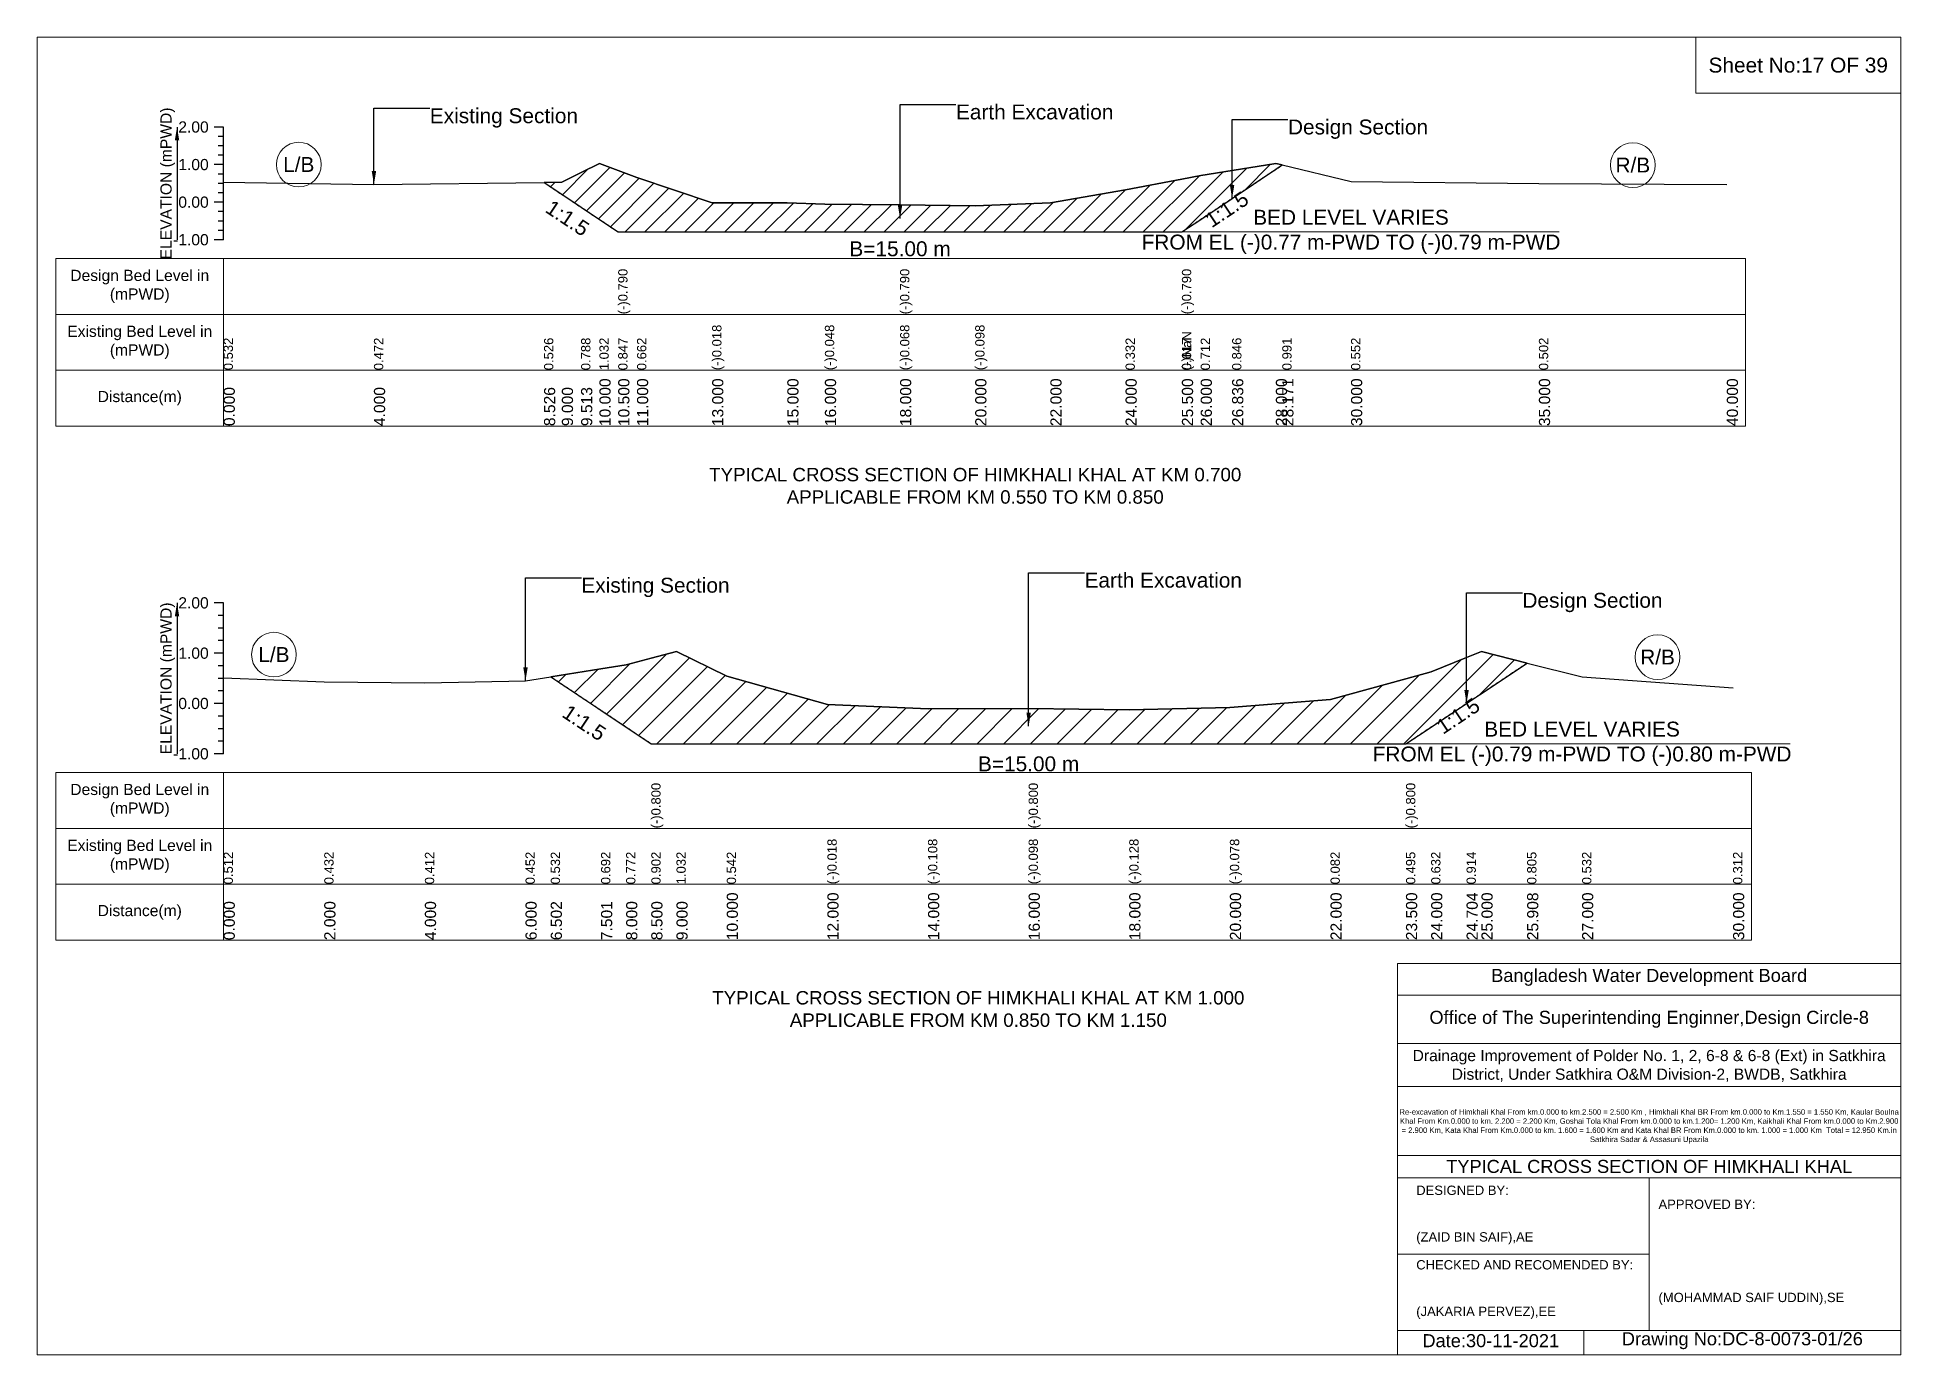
# Model space of a CAD drawing. Header units: inches. Extents: x 93000 to 486000, y -4242 to 0.
# Drawn here: x 260000 to 266000, y -4242 to 0 of the extents above; entities that cross this region are included whole.
import ezdxf

# ---------------------------------------------------------------- set-up
doc = ezdxf.new("R2010")
doc.units = ezdxf.units.IN
doc.header["$LTSCALE"] = 7
doc.header["$MEASUREMENT"] = 0
doc.linetypes.add('DASHED', pattern=[0.75, 0.5, -0.25])
for name, color, linetype, lineweight in [('Cross section Data Border', 7, 'Continuous', 9), ('Cross Section Labels', 7, 'Continuous', 9), ('Design_Bed_Level for Xsection', 7, 'DASHED', 25), ('Existing_Bed_Level for Xsection', 7, 'Continuous', 25), ('Long Section Labels', 7, 'Continuous', 9)]:
    doc.layers.add(name, color=color, linetype=linetype, lineweight=lineweight)
doc.styles.get("Standard").update_dxf_attribs({"font": 'arial.ttf'})
doc.dimstyles.get("Standard").update_dxf_attribs({"dimtxt": 0.18, "dimasz": 0.18, "dimexe": 0.18, "dimexo": 0.0625, "dimgap": 0.09, "dimtad": 0, "dimtih": 1, "dimtoh": 1, "dimdec": 4, "dimzin": 0, "dimdsep": 46, "dimtxsty": 'Standard', "dimcen": 0.09, "dimadec": 0, "dimazin": 0, "dimtfac": 1, "dimtdec": 4, "dimtofl": 0, "dimtmove": 0, "dimatfit": 3, "dimfxl": 1, "dimtolj": 1, "dimtzin": 0, "dimarcsym": 0})

msp = doc.modelspace()

# ---------------------------------------------------------------- texts
at = {"layer": 'Cross section Data Border', "attachment_point": 5}
for s, insert, char_height in [('Sheet No:17 OF 39', (265670, -90), 48), ('Bangladesh Water Development Board', (265190, -3027), 42), ('Office of The Superintending Enginner,Design Circle-8', (265190, -3162), 42)]:
    msp.add_mtext(s, dxfattribs=dict(at, insert=insert, char_height=char_height))
at = {"layer": 'Cross section Data Border'}
for s, insert, char_height, width, attachment_point in [('Design Bed Level in (mPWD)', (260330, -802.1), 36, 480, 5), ('Existing Bed Level in (mPWD)', (260330, -982.1), 36, 480, 5), ('Distance(m)', (260330, -1162.1), 36, 480, 5), ('Design Bed Level in (mPWD)', (260330, -2457.3), 36, 480, 5), ('Existing Bed Level in (mPWD)', (260330, -2637.3), 36, 480, 5), ('Distance(m)', (260330, -2817.3), 36, 480, 5), ('Drainage Improvement of Polder No. 1, 2, 6-8 & 6-8 (Ext) in Satkhira District, Under Satkhira O&M Division-2, BWDB, Satkhira', (265190, -3312), 36, 1680, 5), ('Re-excavation of Himkhali Khal From km.0.000 to km.2.500 = 2.500 Km , Himkhali Khal BR From km.0.000 to Km.1.550 = 1.550 Km, Kaular Boulna Khal From Km.0.000 to km. 2.200 = 2.200 Km, Goshai Tola Khal From km.0.000 to km.1.200= 1.200 Km, Kaikhali Khal From km.0.000 to Km.2.900 = 2.900 Km, Kata Khal From Km.0.000 to km. 1.600 = 1.600 Km and Kata Khal BR From Km.0.000 to km. 1.000 = 1.000 Km  Total = 12.950 Km.in Satkhira Sadar & Assasuni Upazila', (265190, -3507), 17.611, 1620, 5), ('TYPICAL CROSS SECTION OF HIMKHALI KHAL', (265190, -3636), 42, 1680, 5), ('DESIGNED BY:^J^J^J(ZAID BIN SAIF),AE', (264440, -3792), 30, 840, 4), ('APPROVED BY:^J^J^J^J^J^J(MOHAMMAD SAIF UDDIN),SE', (265220, -3912), 30, 840, 4), ('CHECKED AND RECOMENDED BY:^J^J^J(JAKARIA PERVEZ),EE', (264440, -4032), 30, 840, 4), ('Date:30-11-2021', (264680, -4197), 42, 840, 5), ('Drawing No:DC-8-0073-01/26', (265490, -4197), 42, 1320, 5)]:
    msp.add_mtext(s, dxfattribs=dict(at, insert=insert, char_height=char_height, width=width, attachment_point=attachment_point))
at = {"layer": 'Cross Section Labels'}
for s, insert, char_height, attachment_point in [('Existing Section', (261264, -228.6), 48, 1), ('Earth Excavation', (262958, -216.5), 48, 1), ('Design Section', (264027.1, -264.9), 48, 1), ('L/B', (260842, -409.9), 48, 5), ('R/B', (265137.5, -411.7), 48, 5), ('BED LEVEL VARIES ^JFROM EL (-)0.77 m-PWD TO (-)0.79 m-PWD', (264230, -626.7), 48, 5), ('B=15.00 m', (262778, -657), 48, 2), ('TYPICAL CROSS SECTION OF HIMKHALI KHAL AT KM 0.700^JAPPLICABLE FROM KM 0.550 TO KM 0.850', (263020, -1444.5), 43.2, 5), ('Existing Section', (261752, -1740.3), 48, 1), ('Earth Excavation', (263372, -1724.1), 48, 1), ('Design Section', (264782, -1788.9), 48, 1), ('L/B', (260762, -1987.8), 48, 5), ('R/B', (265217, -1995.9), 48, 5), ('BED LEVEL VARIES ^JFROM EL (-)0.79 m-PWD TO (-)0.80 m-PWD', (264974, -2274.9), 48, 5), ('B=15.00 m', (263192, -2315.4), 48, 2), ('TYPICAL CROSS SECTION OF HIMKHALI KHAL AT KM 1.000^JAPPLICABLE FROM KM 0.850 TO KM 1.150', (263030, -3129), 43.2, 5)]:
    msp.add_mtext(s, dxfattribs=dict(at, insert=insert, char_height=char_height, attachment_point=attachment_point))
at = {"layer": 'Cross Section Labels', "char_height": 48, "attachment_point": 2}
for insert, rotation in [((261720.8, -562.2), 326.30993), ((263816.9, -534.1), 33.69007), ((261774.6, -2187.2), 326.30993), ((264561.5, -2165.1), 33.69007)]:
    msp.add_mtext('1:1.5', dxfattribs=dict(at, insert=insert, rotation=rotation))
at = {"layer": 'Existing_Bed_Level for Xsection', "char_height": 36, "attachment_point": 5, "rotation": 90}
for insert in [(260420, -470.6), (260420, -2064.3)]:
    msp.add_mtext('ELEVATION (mPWD)', dxfattribs=dict(at, insert=insert))
at = {"layer": 'Existing_Bed_Level for Xsection', "char_height": 36, "attachment_point": 6}
for s, insert in [('2.00', (260552, -289.1)), ('1.00', (260552, -410.1)), ('0.00', (260552, -531.1)), ('-1.00', (260552, -652.1)), ('2.00', (260552, -1821.3)), ('1.00', (260552, -1983.3)), ('0.00', (260552, -2145.3)), ('-1.00', (260552, -2307.3))]:
    msp.add_mtext(s, dxfattribs=dict(at, insert=insert))
at = {"layer": 'Long Section Labels', "attachment_point": 1, "rotation": 90}
for s, insert, char_height in [('(-)0.790', (261870.5, -892.1), 30), ('(-)0.790', (262778, -892.1), 30), ('(-)0.790', (263685.5, -892.1), 30), ('(-)0.018', (262173, -1072.1), 30), ('(-)0.018', (262173, -1072.1), 30), ('(-)0.018', (262173, -1072.1), 30), ('(-)0.048', (262536, -1072.1), 30), ('(-)0.068', (262778, -1072.1), 30), ('(-)0.068', (262778, -1072.1), 30), ('(-)0.068', (262778, -1072.1), 30), ('(-)0.098', (263020, -1072.1), 30), ('(-)NaN', (263685.5, -1072.1), 30), ('0.532', (260600, -1072.1), 30), ('0.532', (260600, -1072.1), 30), ('0.472', (261084, -1072.1), 30), ('0.472', (261084, -1072.1), 30), ('0.526', (261631.6, -1072.1), 30), ('0.788', (261751, -1072.1), 30), ('1.032', (261810, -1072.1), 30), ('1.032', (261810, -1072.1), 30), ('0.847', (261870.5, -1072.1), 30), ('0.847', (261870.5, -1072.1), 30), ('0.847', (261870.5, -1072.1), 30), ('0.662', (261931, -1072.1), 30), ('0.332', (263504, -1072.1), 30), ('0.617', (263685.5, -1072.1), 30), ('0.617', (263685.5, -1072.1), 30), ('0.712', (263746, -1072.1), 30), ('0.846', (263847.1, -1072.1), 30), ('0.991', (264008.7, -1072.1), 30), ('0.552', (264230, -1072.1), 30), ('0.502', (264835, -1072.1), 30), ('0.000', (260600, -1252.1), 36), ('4.000', (261084, -1252.1), 36), ('8.526', (261631.6, -1252.1), 36), ('9.000', (261689, -1252.1), 36), ('9.513', (261751, -1252.1), 36), ('10.000', (261810, -1252.1), 36), ('10.500', (261870.5, -1252.1), 36), ('10.500', (261870.5, -1252.1), 36), ('10.500', (261870.5, -1252.1), 36), ('11.000', (261931, -1252.1), 36), ('13.000', (262173, -1252.1), 36), ('15.000', (262415, -1252.1), 36), ('16.000', (262536, -1252.1), 36), ('18.000', (262778, -1252.1), 36), ('18.000', (262778, -1252.1), 36), ('18.000', (262778, -1252.1), 36), ('20.000', (263020, -1252.1), 36), ('22.000', (263262, -1252.1), 36), ('24.000', (263504, -1252.1), 36), ('25.500', (263685.5, -1252.1), 36), ('25.500', (263685.5, -1252.1), 36), ('25.500', (263685.5, -1252.1), 36), ('26.000', (263746, -1252.1), 36), ('26.836', (263847.1, -1252.1), 36), ('28.000', (263988, -1252.1), 36), ('28.171', (264008.7, -1252.1), 36), ('30.000', (264230, -1252.1), 36), ('35.000', (264835, -1252.1), 36), ('40.000', (265440, -1252.1), 36), ('(-)0.800', (261977, -2547.3), 30), ('(-)0.800', (263192, -2547.3), 30), ('(-)0.800', (264407, -2547.3), 30), ('0.512', (260600, -2727.3), 30), ('0.432', (260924, -2727.3), 30), ('0.412', (261248, -2727.3), 30), ('0.452', (261572, -2727.3), 30), ('0.532', (261653.3, -2727.3), 30), ('0.692', (261815.1, -2727.3), 30), ('0.772', (261896, -2727.3), 30), ('0.902', (261977, -2727.3), 30), ('0.902', (261977, -2727.3), 30), ('0.902', (261977, -2727.3), 30), ('1.032', (262058, -2727.3), 30), ('1.032', (262058, -2727.3), 30), ('0.542', (262220, -2727.3), 30), ('(-)0.018', (262544, -2727.3), 30), ('(-)0.108', (262868, -2727.3), 30), ('(-)0.098', (263192, -2727.3), 30), ('(-)0.098', (263192, -2727.3), 30), ('(-)0.098', (263192, -2727.3), 30), ('(-)0.128', (263516, -2727.3), 30), ('(-)0.078', (263840, -2727.3), 30), ('0.082', (264164, -2727.3), 30), ('0.495', (264407, -2727.3), 30), ('0.495', (264407, -2727.3), 30), ('0.495', (264407, -2727.3), 30), ('0.632', (264488, -2727.3), 30), ('0.914', (264602, -2727.3), 30), ('0.805', (264797, -2727.3), 30), ('0.532', (264974, -2727.3), 30), ('0.312', (265460, -2727.3), 30), ('10.000', (262220, -2907.3), 36), ('12.000', (262544, -2907.3), 36), ('14.000', (262868, -2907.3), 36), ('16.000', (263192, -2907.3), 36), ('16.000', (263192, -2907.3), 36), ('16.000', (263192, -2907.3), 36), ('18.000', (263516, -2907.3), 36), ('20.000', (263840, -2907.3), 36), ('22.000', (264164, -2907.3), 36), ('23.500', (264407, -2907.3), 36), ('23.500', (264407, -2907.3), 36), ('23.500', (264407, -2907.3), 36), ('24.000', (264488, -2907.3), 36), ('24.704', (264602, -2907.3), 36), ('25.000', (264650, -2907.3), 36), ('25.908', (264797, -2907.3), 36), ('27.000', (264974, -2907.3), 36), ('30.000', (265460, -2907.3), 36), ('0.000', (260600, -2907.3), 36), ('2.000', (260924, -2907.3), 36), ('4.000', (261248, -2907.3), 36), ('6.000', (261572, -2907.3), 36), ('6.502', (261653.3, -2907.3), 36), ('7.501', (261815.1, -2907.3), 36), ('8.000', (261896, -2907.3), 36), ('8.500', (261977, -2907.3), 36), ('8.500', (261977, -2907.3), 36), ('8.500', (261977, -2907.3), 36), ('9.000', (262058, -2907.3), 36)]:
    msp.add_mtext(s, dxfattribs=dict(at, insert=insert, char_height=char_height))

# ---------------------------------------------------------------- hatches: boundary and pattern name
at = {"layer": 'Existing_Bed_Level for Xsection'}
h = msp.add_hatch(dxfattribs=at)
h.set_pattern_fill('ANSI31', color=256, scale=363, style=0)
h.paths.add_polyline_path([(261631.6, -467.5), (261689, -505.7), (261751, -547.1), (261810, -586.4), (261870.5, -626.7), (261931, -626.7), (262173, -626.7), (262415, -626.7), (262536, -626.7), (262778, -626.7), (263020, -626.7), (263262, -626.7), (263504, -626.7), (263685.5, -626.7), (263746, -586.4), (263847.1, -519), (263988, -425.1), (264008.7, -411.2), (263988, -406.3), (263847.1, -428.8), (263746, -445), (263685.5, -456.5), (263504, -491), (263262, -533.3), (263020, -543), (262778, -539.4), (262536, -537), (262415, -533.3), (262173, -533.3), (261931, -451), (261870.5, -428.7), (261810, -406.3), (261751, -435.7), (261689, -466.8)])
h = msp.add_hatch(dxfattribs=at)
h.set_pattern_fill('ANSI31', color=256, scale=486, style=0)
h.paths.add_polyline_path([(261653.3, -2059), (261815.1, -2167), (261896, -2220.9), (261977, -2274.9), (262058, -2274.9), (262220, -2274.9), (262544, -2274.9), (262868, -2274.9), (263192, -2274.9), (263516, -2274.9), (263840, -2274.9), (264164, -2274.9), (264407, -2274.9), (264488, -2220.9), (264602, -2144.9), (264650, -2112.9), (264797, -2014.8), (264650, -1978.1), (264602, -1997.3), (264488, -2042.9), (264407, -2065.2), (264164, -2132), (263840, -2157.9), (263516, -2166), (263192, -2161.1), (262868, -2162.8), (262544, -2148.2), (262220, -2057.5), (262058, -1978.1), (261977, -1999.1), (261896, -2020.2), (261815.1, -2033.1)])

# ---------------------------------------------------------------- linework, layer by layer
at = {"layer": 'Cross section Data Border'}
for points in [[(260000, 0), (266000, 0), (266000, -4242), (260000, -4242)], [(265340, 0), (266000, 0), (266000, -180), (265340, -180)], [(260060, -712.1), (265500, -712.1), (265500, -1252.1), (260060, -1252.1)], [(260060, -2367.3), (265520, -2367.3), (265520, -2907.3), (260060, -2907.3)]]:
    msp.add_lwpolyline(points, close=True, dxfattribs=at)
for points in [[(260600, -712.1), (260600, -1252.1)], [(260060, -892.1), (265500, -892.1)], [(260060, -1072.1), (265500, -1072.1)], [(260600, -2367.3), (260600, -2907.3)], [(260060, -2547.3), (265520, -2547.3)], [(260060, -2727.3), (265520, -2727.3)], [(264380, -4242), (264380, -2982), (266000, -2982)], [(264380, -3084), (266000, -3084)], [(264380, -3240), (266000, -3240)], [(264380, -3378), (266000, -3378)], [(264380, -3600), (266000, -3600)], [(264380, -3672), (266000, -3672)], [(265190, -3672), (265190, -4164)], [(264380, -3918), (265190, -3918)], [(264380, -4164), (266000, -4164)], [(264980, -4164), (264980, -4242)]]:
    msp.add_lwpolyline(points, dxfattribs=at)
at = {"layer": 'Cross Section Labels'}
for points in [[(263560.2, -626.7), (264899.8, -626.7)], [(264304.2, -2274.9), (265643.8, -2274.9)]]:
    msp.add_lwpolyline(points, dxfattribs=at)
for centre in [(260842, -409.9), (265137.5, -411.7), (260762, -1987.8), (265217, -1995.9)]:
    msp.add_circle(centre, 72, dxfattribs=at)
at = {"layer": 'Design_Bed_Level for Xsection'}
for points in [[(261631.6, -467.5), (261751, -547.1), (261870.5, -626.7), (262778, -626.7), (263685.5, -626.7), (263847.1, -519), (264008.7, -411.2)], [(261653.3, -2059), (261815.1, -2167), (261977, -2274.9), (263192, -2274.9), (264407, -2274.9), (264602, -2144.9), (264797, -2014.8)]]:
    msp.add_lwpolyline(points, dxfattribs=at)
at = {"layer": 'Existing_Bed_Level for Xsection'}
for points in [[(260600, -289.1), (260570, -289.1)], [(260600, -652.1), (260600, -531.1), (260600, -410.1), (260600, -289.1)], [(260600, -319.4), (260582, -319.4)], [(260600, -349.6), (260582, -349.6)], [(260600, -410.1), (260570, -410.1)], [(260600, -379.9), (260582, -379.9)], [(260600, -466.8), (261084, -474), (261631.6, -467.5), (261689, -466.8), (261751, -435.7), (261810, -406.3), (261870.5, -428.7), (261870.5, -428.7), (261931, -451), (262173, -533.3), (262415, -533.3), (262536, -537), (262778, -539.4), (262778, -539.4), (263020, -543), (263262, -533.3), (263504, -491), (263685.5, -456.5), (263685.5, -456.5), (263746, -445), (263847.1, -428.8), (263988, -406.3), (264008.7, -411.2), (264230, -464.4), (264835, -470.4), (265440, -474)], [(260600, -440.4), (260582, -440.4)], [(260600, -470.6), (260582, -470.6)], [(260600, -531.1), (260570, -531.1)], [(260600, -500.9), (260582, -500.9)], [(260600, -561.4), (260582, -561.4)], [(260600, -591.6), (260582, -591.6)], [(260600, -652.1), (260570, -652.1)], [(260600, -621.9), (260582, -621.9)], [(260600, -1821.3), (260570, -1821.3)], [(260600, -2307.3), (260600, -2145.3), (260600, -1983.3), (260600, -1821.3)], [(260600, -1861.8), (260582, -1861.8)], [(260600, -1902.3), (260582, -1902.3)], [(260600, -1942.8), (260582, -1942.8)], [(260600, -2062.3), (260924, -2075.3), (261248, -2078.5), (261572, -2072), (261653.3, -2059), (261815.1, -2033.1), (261896, -2020.2), (261977, -1999.1), (261977, -1999.1), (262058, -1978.1), (262220, -2057.5), (262544, -2148.2), (262868, -2162.8), (263192, -2161.1), (263192, -2161.1), (263516, -2166), (263840, -2157.9), (264164, -2132), (264407, -2065.2), (264407, -2065.2), (264488, -2042.9), (264602, -1997.3), (264650, -1978.1), (264797, -2014.8), (264974, -2059.1), (265460, -2094.7)], [(260600, -1983.3), (260570, -1983.3)], [(260600, -2023.8), (260582, -2023.8)], [(260600, -2064.3), (260582, -2064.3)], [(260600, -2145.3), (260570, -2145.3)], [(260600, -2104.8), (260582, -2104.8)], [(260600, -2185.8), (260582, -2185.8)], [(260600, -2226.3), (260582, -2226.3)], [(260600, -2266.8), (260582, -2266.8)], [(260600, -2307.3), (260570, -2307.3)]]:
    msp.add_lwpolyline(points, dxfattribs=at)
for points in [[(261631.6, -467.5), (261689, -505.7), (261751, -547.1), (261810, -586.4), (261870.5, -626.7), (261870.5, -626.7), (261931, -626.7), (262173, -626.7), (262415, -626.7), (262536, -626.7), (262778, -626.7), (262778, -626.7), (263020, -626.7), (263262, -626.7), (263504, -626.7), (263685.5, -626.7), (263685.5, -626.7), (263746, -586.4), (263847.1, -519), (263988, -425.1), (264008.7, -411.2), (263988, -406.3), (263847.1, -428.8), (263746, -445), (263685.5, -456.5), (263685.5, -456.5), (263504, -491), (263262, -533.3), (263020, -543), (262778, -539.4), (262778, -539.4), (262536, -537), (262415, -533.3), (262173, -533.3), (261931, -451), (261870.5, -428.7), (261870.5, -428.7), (261810, -406.3), (261751, -435.7), (261689, -466.8)], [(261653.3, -2059), (261653.3, -2059), (261815.1, -2167), (261896, -2220.9), (261977, -2274.9), (261977, -2274.9), (262058, -2274.9), (262220, -2274.9), (262544, -2274.9), (262868, -2274.9), (263192, -2274.9), (263192, -2274.9), (263516, -2274.9), (263840, -2274.9), (264164, -2274.9), (264407, -2274.9), (264407, -2274.9), (264488, -2220.9), (264602, -2144.9), (264650, -2112.9), (264797, -2014.8), (264797, -2014.8), (264797, -2014.8), (264650, -1978.1), (264602, -1997.3), (264488, -2042.9), (264407, -2065.2), (264407, -2065.2), (264164, -2132), (263840, -2157.9), (263516, -2166), (263192, -2161.1), (263192, -2161.1), (262868, -2162.8), (262544, -2148.2), (262220, -2057.5), (262058, -1978.1), (261977, -1999.1), (261977, -1999.1), (261896, -2020.2), (261815.1, -2033.1), (261653.3, -2059)]]:
    msp.add_lwpolyline(points, close=True, dxfattribs=at)

msp.set_redraw_order([(e.dxf.handle, doc.entitydb.next_handle()) for e in msp.query("TEXT MTEXT ATTDEF DIMENSION ARC_DIMENSION")])  # texts and dimensions are drawn at this point

# ---------------------------------------------------------------- leaders
at = {"layer": 'Cross Section Labels', "annotation_type": 0, "has_hookline": 1, "hookline_direction": 0}
for points, text_width in [([(261084, -474), (261084, -228.6), (261263.9, -228.6)], 467.2), ([(262778, -583.1), (262778, -216.5), (262957.9, -216.5)], 497), ([(263847.1, -519), (263847.1, -264.9), (264027, -264.9)], 441.2), ([(263192, -2218), (263192, -1724.1), (263371.9, -1724.1)], 497), ([(261572, -2072), (261572, -1740.3), (261751.9, -1740.3)], 467.2), ([(264602, -2144.9), (264602, -1788.9), (264781.9, -1788.9)], 441.2)]:
    msp.add_leader(points, dimstyle='Standard', override={"dimasz": 43.2}, dxfattribs=dict(at, text_width=text_width))
at = {"layer": 'Existing_Bed_Level for Xsection'}
for points in [[(260450, -289.1), (260450, -652.1)], [(260450, -1821.3), (260450, -2307.3)]]:
    msp.add_leader(points, dimstyle='Standard', override={"dimasz": 43.2}, dxfattribs=at)

doc.saveas('drawing.dxf')
